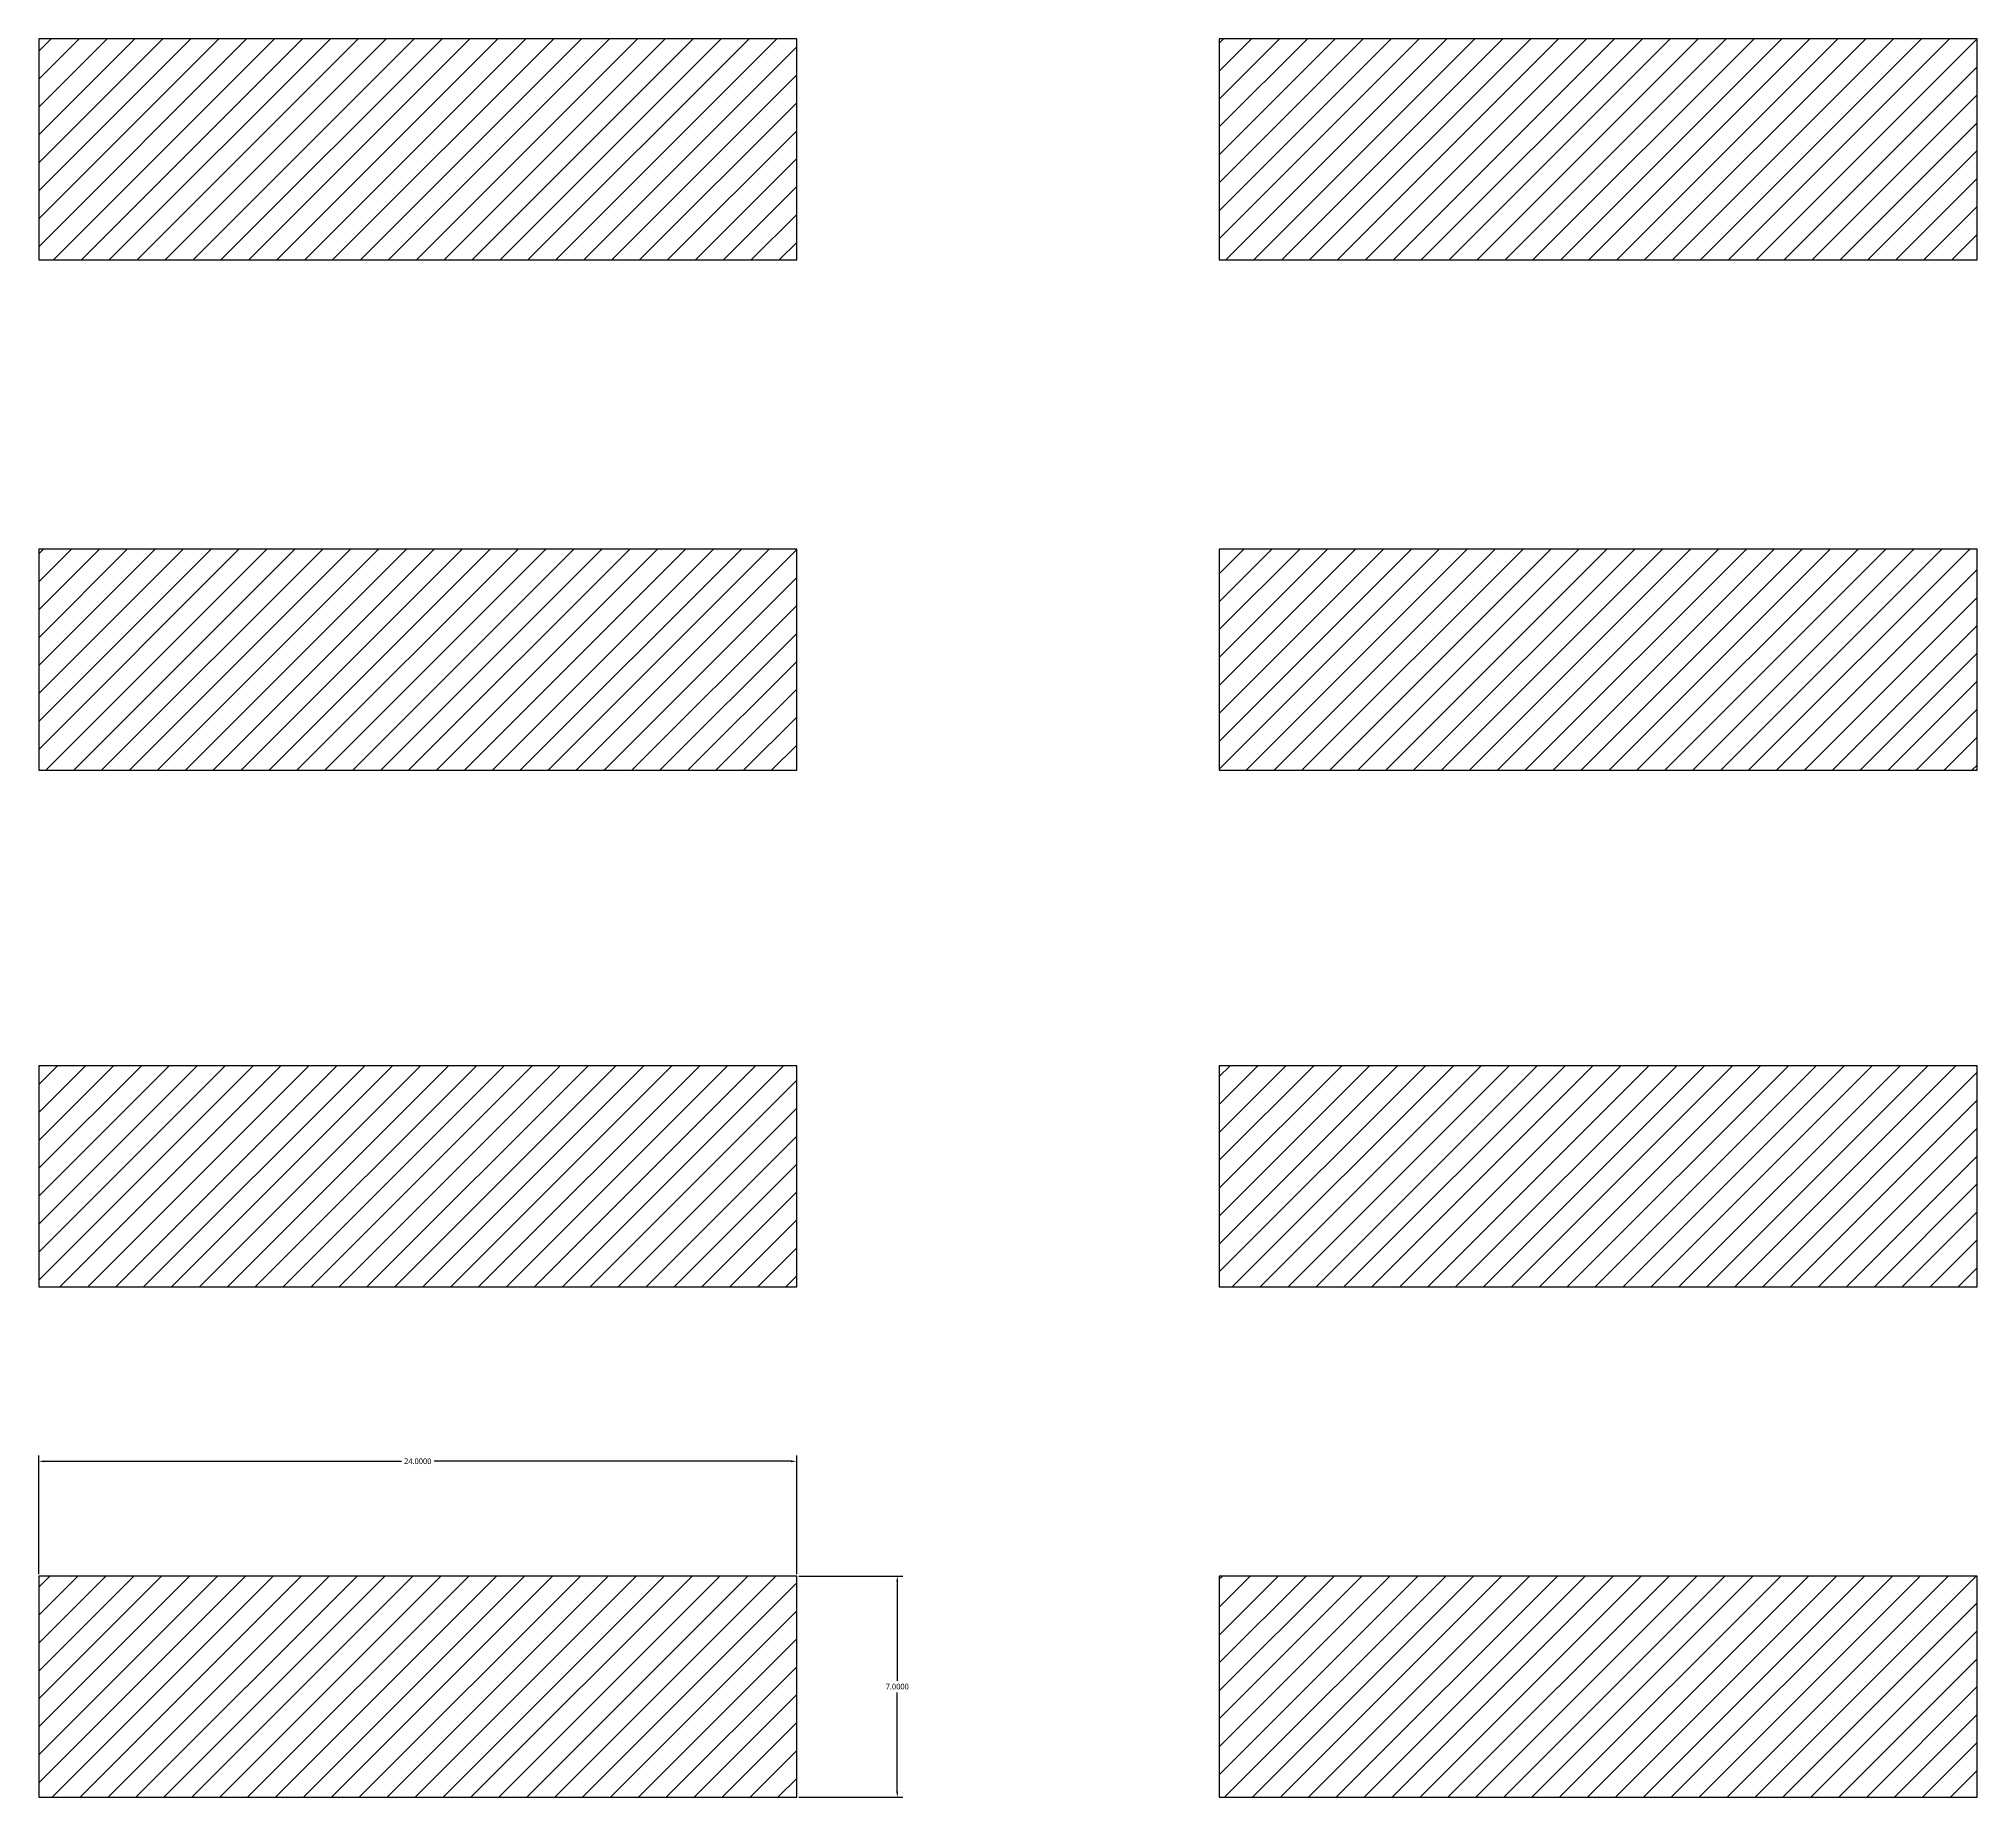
# Model space of a CAD drawing. Header units: centimetres. Extents: x 0 to 362, y 0 to 80.
# Drawn here: x 300.3 to 361.7, y 20.5 to 76.2 of the extents above; entities that cross this region are included whole.
import ezdxf

# ---------------------------------------------------------------- set-up
doc = ezdxf.new("R2010")
doc.units = ezdxf.units.CM
doc.header["$MEASUREMENT"] = 0
doc.styles.get("Standard").update_dxf_attribs({"font": 'malgun.ttf'})
doc.dimstyles.get("Standard").update_dxf_attribs({"dimtxt": 0.18, "dimasz": 0.18, "dimexe": 0.18, "dimexo": 0.0625, "dimgap": 0.09, "dimtad": 0, "dimtih": 1, "dimtoh": 1, "dimdec": 4, "dimzin": 0, "dimdsep": 46, "dimtxsty": 'Standard', "dimcen": 0.09, "dimadec": 0, "dimazin": 0, "dimtfac": 1, "dimtdec": 4, "dimtofl": 0, "dimtmove": 0, "dimatfit": 3, "dimfxl": 1, "dimtolj": 1, "dimtzin": 0, "dimarcsym": 0})

# ---------------------------------------------------------------- blocks, each defined once
blk = doc.blocks.new('*D15')
at = {"color": 0, "lineweight": -2, "transparency": 16777216}
for p, q in [((300.302, 27.599), (300.302, 31.347)), ((324.302, 27.599), (324.302, 31.347)), ((300.482, 31.167), (311.783, 31.167)), ((324.122, 31.167), (312.821, 31.167))]:
    blk.add_line(p, q, dxfattribs=at)
at = {"color": 0, "transparency": 16777216}
for points in [[(300.482, 31.197), (300.482, 31.137), (300.302, 31.167)], [(324.122, 31.197), (324.122, 31.137), (324.302, 31.167)]]:
    blk.add_solid(points, dxfattribs=at)
at = {"layer": 'Defpoints', "color": 0, "transparency": 16777216}
for p in [(300.302, 31.167), (300.302, 27.536), (324.302, 27.536)]:
    blk.add_point(p, dxfattribs=at)
at = {"color": 0, "transparency": 16777216, "insert": (312.302, 31.167), "char_height": 0.18, "attachment_point": 5}
blk.add_mtext('\\A1;24.0000', dxfattribs=at)
blk = doc.blocks.new('*D16')
at = {"color": 0, "lineweight": -2, "transparency": 16777216}
for p, q in [((324.365, 27.536), (327.665, 27.536)), ((327.485, 27.356), (327.485, 24.219)), ((327.485, 20.716), (327.485, 23.853)), ((324.365, 20.536), (327.665, 20.536))]:
    blk.add_line(p, q, dxfattribs=at)
at = {"color": 0, "transparency": 16777216}
for points in [[(327.455, 27.356), (327.515, 27.356), (327.485, 27.536)], [(327.455, 20.716), (327.515, 20.716), (327.485, 20.536)]]:
    blk.add_solid(points, dxfattribs=at)
at = {"layer": 'Defpoints', "color": 0, "transparency": 16777216}
for p in [(324.302, 27.536), (327.485, 27.536), (324.302, 20.536)]:
    blk.add_point(p, dxfattribs=at)
at = {"color": 0, "transparency": 16777216, "insert": (327.485, 24.036), "char_height": 0.18, "attachment_point": 5}
blk.add_mtext('\\A1;7.0000', dxfattribs=at)

msp = doc.modelspace()

# ---------------------------------------------------------------- hatches: boundary and pattern name
h = msp.add_hatch()
h.set_pattern_fill('ANSI31', color=256, scale=5)
h.paths.add_polyline_path([(324.30238, 76.18915), (300.30238, 76.18915), (300.30238, 69.18915), (324.30238, 69.18915)])
h.paths.add_polyline_path([(361.67939, 76.18915), (337.67939, 76.18915), (337.67939, 69.18915), (361.67939, 69.18915)])
h.paths.add_polyline_path([(361.67939, 60.03628), (337.67939, 60.03628), (337.67939, 53.03628), (361.67939, 53.03628)])
h.paths.add_polyline_path([(324.30238, 60.03628), (300.30238, 60.03628), (300.30238, 53.03628), (324.30238, 53.03628)])
h.paths.add_polyline_path([(324.30238, 43.68915), (300.30238, 43.68915), (300.30238, 36.68915), (324.30238, 36.68915)])
h.paths.add_polyline_path([(361.67939, 43.68915), (337.67939, 43.68915), (337.67939, 36.68915), (361.67939, 36.68915)])
h.paths.add_polyline_path([(361.67939, 27.53628), (337.67939, 27.53628), (337.67939, 20.53628), (361.67939, 20.53628)])
h.paths.add_polyline_path([(324.30238, 27.53628), (300.30238, 27.53628), (300.30238, 20.53628), (324.30238, 20.53628)])

# ---------------------------------------------------------------- linework, layer by layer
for p, q in [((300.30238, 76.18915), (300.30238, 69.18915)), ((324.30238, 76.18915), (300.30238, 76.18915)), ((324.30238, 69.18915), (324.30238, 76.18915)), ((337.67939, 76.18915), (337.67939, 69.18915)), ((361.67939, 76.18915), (337.67939, 76.18915)), ((361.67939, 69.18915), (361.67939, 76.18915)), ((300.30238, 69.18915), (324.30238, 69.18915)), ((337.67939, 69.18915), (361.67939, 69.18915)), ((300.30238, 60.03628), (300.30238, 53.03628)), ((324.30238, 60.03628), (300.30238, 60.03628)), ((324.30238, 53.03628), (324.30238, 60.03628)), ((337.67939, 60.03628), (337.67939, 53.03628)), ((361.67939, 60.03628), (337.67939, 60.03628)), ((361.67939, 53.03628), (361.67939, 60.03628)), ((300.30238, 53.03628), (324.30238, 53.03628)), ((337.67939, 53.03628), (361.67939, 53.03628)), ((300.30238, 43.68915), (300.30238, 36.68915)), ((324.30238, 43.68915), (300.30238, 43.68915)), ((324.30238, 36.68915), (324.30238, 43.68915)), ((337.67939, 43.68915), (337.67939, 36.68915)), ((361.67939, 43.68915), (337.67939, 43.68915)), ((361.67939, 36.68915), (361.67939, 43.68915)), ((300.30238, 36.68915), (324.30238, 36.68915)), ((337.67939, 36.68915), (361.67939, 36.68915)), ((300.30238, 27.53628), (300.30238, 20.53628)), ((324.30238, 27.53628), (300.30238, 27.53628)), ((324.30238, 20.53628), (324.30238, 27.53628)), ((337.67939, 27.53628), (337.67939, 20.53628)), ((361.67939, 27.53628), (337.67939, 27.53628)), ((361.67939, 20.53628), (361.67939, 27.53628)), ((300.30238, 20.53628), (324.30238, 20.53628)), ((337.67939, 20.53628), (361.67939, 20.53628))]:
    msp.add_line(p, q)

# ---------------------------------------------------------------- dimensions: what is measured, and where the dimension line sits
dim = msp.add_linear_dim(base=(300.30238, 31.16661), p1=(324.30238, 27.53628), p2=(300.30238, 27.53628), dimstyle='Standard')
dim.commit()
dim.dimension.update_dxf_attribs({"geometry": '*D15', "text_midpoint": (312.30238, 31.16661)})
dim = msp.add_linear_dim(base=(327.48472, 27.53628), p1=(324.30238, 20.53628), p2=(324.30238, 27.53628), angle=90, dimstyle='Standard')
dim.commit()
dim.dimension.update_dxf_attribs({"geometry": '*D16', "text_midpoint": (327.48472, 24.03628)})

doc.saveas('drawing.dxf')
